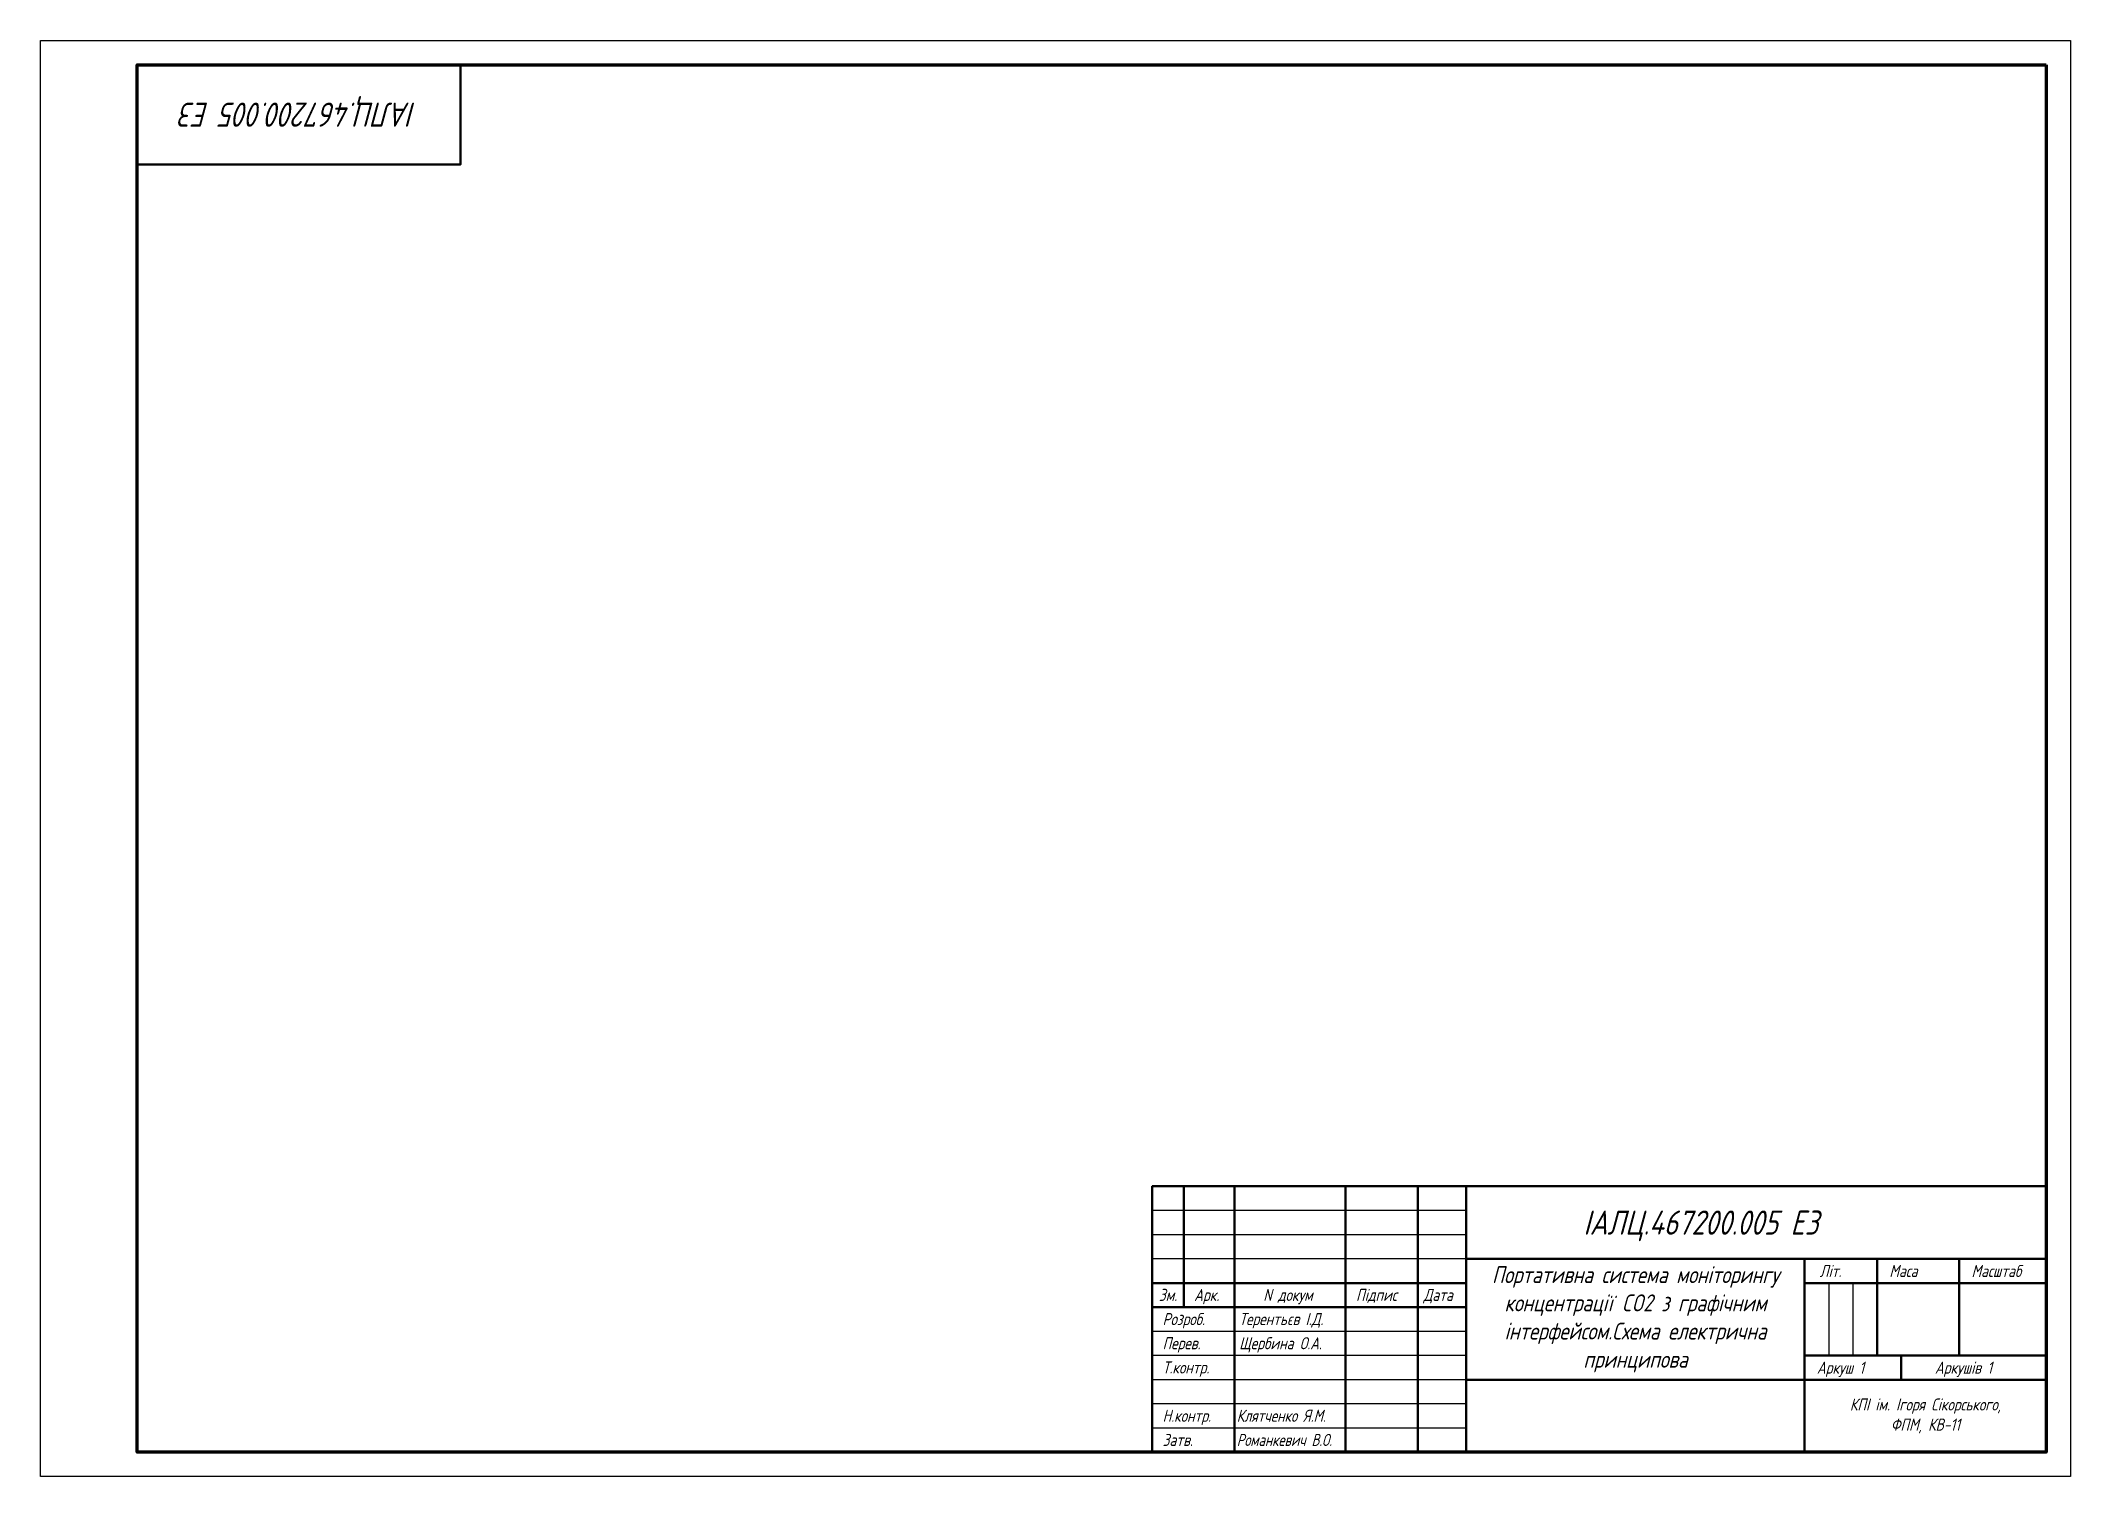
# Model space of a CAD drawing. Header units: millimetres. Extents: x 2767 to 4175, y 296 to 717.
# Drawn here: x 2766.9 to 3186.9, y 347.9 to 644.9 of the extents above; entities that cross this region are included whole.
import ezdxf
from ezdxf.enums import TextEntityAlignment as Align

# ---------------------------------------------------------------- set-up
doc = ezdxf.new("R2010")
doc.units = ezdxf.units.MM
for name, color, linetype, lineweight in [('Рамка', 7, 'Continuous', 50), ('Рамка_1', 7, 'Continuous', 120), ('СПЕЦИФ', 7, 'Continuous', 25)]:
    doc.layers.add(name, color=color, linetype=linetype, lineweight=lineweight)
doc.styles.add('ROMN_MY', font='gost-uw.shx', dxfattribs={"oblique": 15})

msp = doc.modelspace()

# ---------------------------------------------------------------- texts
at = {"layer": 'СПЕЦИФ', "style": 'ROMN_MY', "oblique": 15}
msp.add_text('ІАЛЦ.467200.005 Е3', height=5, rotation=180, dxfattribs=at).set_placement((2820.39, 629.59), align=Align.MIDDLE_CENTER)
msp.add_text('ІАЛЦ.467200.005 Е3', height=5, dxfattribs=at).set_placement((3086.19, 397.91))
at = {"layer": 'СПЕЦИФ', "lineweight": 20, "style": 'ROMN_MY', "oblique": 15}
for s, p in [('Лiт.', (3135.06, 389.15)), ('Маса', (3149.48, 389.15)), ('Масштаб', (3166.48, 389.15)), ('Зм.', (2998.32, 384.2)), ('Арк.', (3005.63, 384.2)), ('N докум', (3019.94, 384.2)), ('Пiдпис', (3039.13, 384.2)), ('Дата', (3053.09, 384.2)), ('Розроб.', (2999.1, 379.2)), ('Терентьєв І.Д.', (3014.95, 379.2)), ('Перев.', (2999.1, 374.2)), ('Щербина О.А.', (3014.95, 374.2)), ('Т.контр.', (2999.1, 369.2)), ('Аркуш 1', (3134.48, 369.15)), ('Аркушiв 1', (3158.9, 369.15)), ('Н.контр.', (2999.1, 359.2)), ('Затв.', (2999.1, 354.2))]:
    msp.add_text(s, height=2.5, dxfattribs=at).set_placement(p)
for s, width, p in [('Клятченко Я.М.', 0.98, (3014.45, 359.2)), ('Романкевич В.О.', 0.95, (3014.45, 354.2))]:
    msp.add_text(s, height=2.5, dxfattribs=dict(at, width=width)).set_placement(p)
at = {"layer": 'СПЕЦИФ', "attachment_point": 5, "style": 'ROMN_MY'}
for s, insert, char_height, width in [('{\\Fgost-uw|c204;Портативна система моніторингу концентрації }CO2 {\\Fgost-uw|c204;з графічним інтерфейсом.Схема електрична принципова}', (3096.95, 380.41), 3.5, 70), ('{\\Fgost-uw|c204;КПІ ім}. {\\Fgost-uw|c204;Ігоря Сікорського},\\P\\pxqc;{\\Fgost-uw|c204;ФПМ}, {\\Fgost-uw|c204;КВ}-1{\\Fgost-uw|c204;1}', (3156.95, 360.41), 2.5, 50)]:
    msp.add_mtext(s, dxfattribs=dict(at, insert=insert, char_height=char_height, width=width))

# ---------------------------------------------------------------- linework, layer by layer
at = {"layer": 'Defpoints'}
msp.add_lwpolyline([(3186.95, 644.91), (3186.95, 347.91), (2766.95, 347.91), (2766.95, 644.91)], close=True, dxfattribs=at)
at = {"layer": 'Рамка'}
for p, q in [((3003.48, 407.91), (3003.48, 382.91)), ((3013.95, 407.91), (3013.95, 352.91)), ((3036.95, 407.91), (3036.95, 352.91)), ((3051.95, 407.91), (3051.95, 352.91)), ((3061.95, 407.91), (3061.95, 352.91)), ((3061.95, 392.91), (3181.95, 392.91)), ((3131.95, 392.91), (3131.95, 352.91)), ((3146.95, 392.91), (3146.95, 372.91)), ((3163.95, 392.91), (3163.95, 372.91)), ((3131.95, 387.91), (3181.95, 387.91)), ((3131.95, 372.91), (3181.95, 372.91)), ((3151.95, 372.91), (3151.95, 367.91)), ((3061.95, 367.91), (3181.95, 367.91))]:
    msp.add_line(p, q, dxfattribs=at)
for points in [[(2786.95, 639.91), (2853.83, 639.91), (2853.83, 619.26), (2786.95, 619.26)], [(2996.95, 352.91), (3181.95, 352.91), (3181.95, 407.91), (2996.95, 407.91)]]:
    msp.add_lwpolyline(points, close=True, dxfattribs=at)
for points in [[(3061.95, 387.91), (2996.95, 387.91)], [(3061.95, 382.91), (2996.95, 382.91)]]:
    msp.add_lwpolyline(points, dxfattribs=at)
at = {"layer": 'Рамка_1'}
msp.add_lwpolyline([(3181.95, 639.91), (3181.95, 352.91), (2786.95, 352.91), (2786.95, 639.91)], close=True, dxfattribs=at)
at = {"layer": 'СПЕЦИФ'}
for p, q in [((3136.95, 387.91), (3136.95, 372.91)), ((3141.95, 387.91), (3141.95, 372.91))]:
    msp.add_line(p, q, dxfattribs=at)
for points in [[(3061.95, 402.91), (2996.95, 402.91), (2996.95, 402.91)], [(3061.95, 397.91), (2996.95, 397.91)], [(3061.95, 392.91), (2996.95, 392.91)], [(3061.95, 377.91), (2996.95, 377.91)], [(3061.95, 372.91), (2996.95, 372.91)], [(3061.95, 367.91), (2996.95, 367.91)], [(3061.95, 362.91), (2996.95, 362.91)], [(3061.95, 357.91), (2996.95, 357.91)]]:
    msp.add_lwpolyline(points, dxfattribs=at)

msp.set_redraw_order([(e.dxf.handle, doc.entitydb.next_handle()) for e in msp.query("TEXT MTEXT ATTDEF DIMENSION ARC_DIMENSION")])  # texts and dimensions are drawn at this point

doc.saveas('drawing.dxf')
